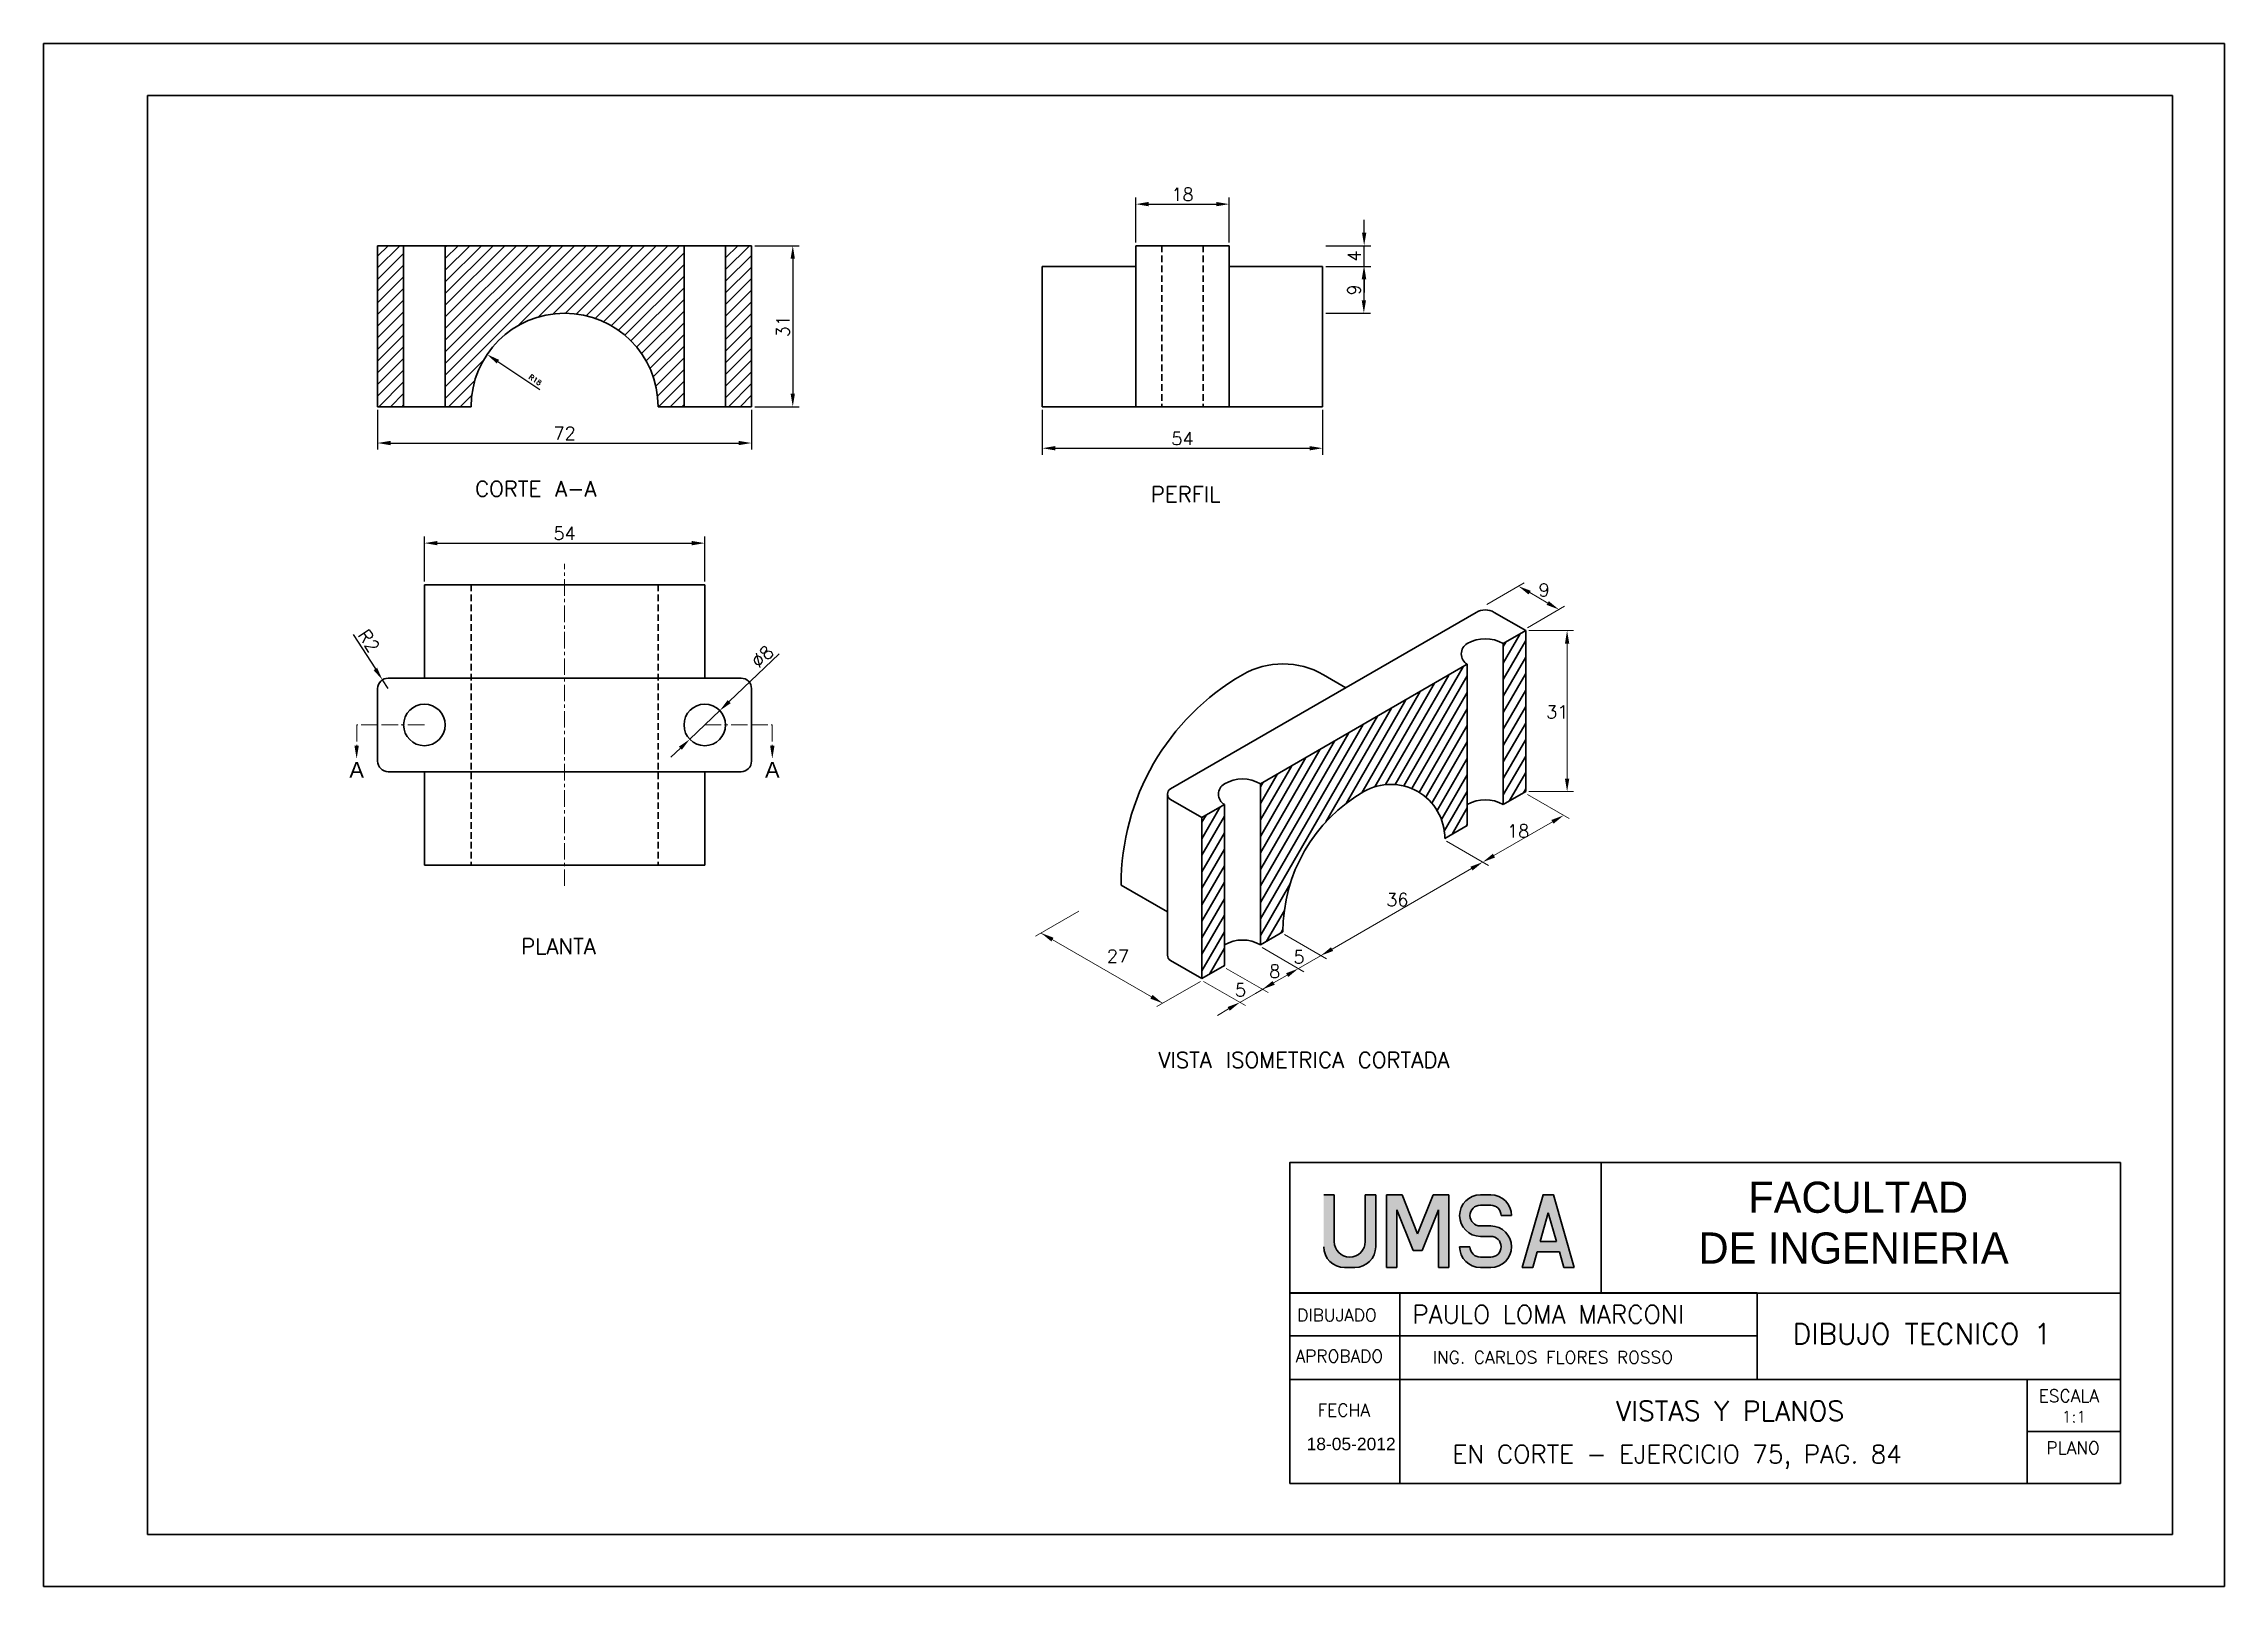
# Model space of a CAD drawing. Header units: millimetres. Extents: x -610 to 6844, y -355 to 774.
# Drawn here: x 2534.7 to 2954.7, y 3.6 to 300.6 of the extents above; entities that cross this region are included whole.
import ezdxf

# ---------------------------------------------------------------- set-up
doc = ezdxf.new("R2010")
doc.units = ezdxf.units.MM
doc.header["$LTSCALE"] = 0.1
doc.linetypes.add('CENTER', pattern=[50.8, 31.75, -6.35, 6.35, -6.35])
doc.linetypes.add('DASHED', pattern=[19.05, 12.7, -6.35])
for name, color, linetype, lineweight in [('A2', 2, 'Continuous', 30), ('COTAS', 2, 'Continuous', 9), ('COTAS @ 1', 2, 'Continuous', 9), ('EJES', 1, 'CENTER', 20), ('L2', 4, 'Continuous', 35), ('MARGEN', 5, 'Continuous', 35), ('SEG', 3, 'DASHED', 35), ('T1', 2, 'Continuous', 25), ('TEXT1', 2, 'Continuous', 20), ('TEXT2', 4, 'Continuous', 30)]:
    doc.layers.add(name, color=color, linetype=linetype, lineweight=lineweight)
doc.styles.add('ARIA', font='ARIALUNI.TTF')
doc.styles.add('SIMPLEX', font='simplex.shx')
doc.styles.get("Standard").update_dxf_attribs({"font": 'txt.shx', "height": 1})
doc.styles.add('TEXTO GRUESO', font='ARLRDBD.TTF')
doc.dimstyles.new('Anotativo', dxfattribs={"dimscale": 0, "dimtxt": 2.5, "dimasz": 2.5, "dimexe": 1.25, "dimexo": 0.625, "dimtad": 1, "dimtxsty": 'Standard', "dimcen": 2.5, "dimadec": 0, "dimazin": 0, "dimtfac": 1, "dimtmove": 0, "dimatfit": 3, "dimfxl": 0, "dimarcsym": 0})

msp = doc.modelspace()

# ---------------------------------------------------------------- texts
at = {"layer": 'A2', "style": 'SIMPLEX'}
for s, height, p in [('VISTAS Y PLANOS', 3.8, (2837.558, 35.519)), ('EN CORTE - EJERCICIO 75, PAG. 84', 3.5, (2806.082, 27.345))]:
    msp.add_text(s, height=height, dxfattribs=at).set_placement(p)
at = {"layer": 'COTAS', "char_height": 2.5, "attachment_point": 5}
for s, insert in [('9', (2823.725, 195.467)), ('31', (2826.276, 171.976)), ('18', (2818.741, 149.041)), ('36', (2795.466, 135.816)), ('27', (2741.65, 124.962)), ('5', (2776.528, 124.8)), ('8', (2771.843, 122.072)), ('5', (2765.253, 118.461))]:
    msp.add_mtext(s, dxfattribs=dict(at, insert=insert))
at = {"layer": 'EJES', "style": 'ARIA'}
for p in [(2593.64, 159.343), (2673.693, 159.343)]:
    msp.add_text('A', height=3, dxfattribs=at).set_placement(p)
at = {"layer": 'L2', "linetype": 'ByBlock', "char_height": 3, "attachment_point": 1}
for s, insert, width in [('CORTE A-A', (2617.877, 216.43), 29.1388), ('PERFIL', (2748.016, 215.386), 51.08286), ('PLANTA', (2626.722, 128.332), 51.08286), ('VISTA ISOMETRICA CORTADA', (2749.482, 106.481), 72.6072)]:
    msp.add_mtext(s, dxfattribs=dict(at, insert=insert, width=width))
at = {"layer": 'L2', "insert": (2777.99, 32.257), "char_height": 2.4, "width": 11.65285, "attachment_point": 1, "style": 'ARIA'}
msp.add_mtext('18-05-2012', dxfattribs=at)
at = {"layer": 'T1', "insert": (2795.953, 57.75), "char_height": 3.5, "attachment_point": 1, "style": 'SIMPLEX'}
msp.add_mtext_dynamic_manual_height_columns(' PAULO LOMA MARCONI', width=68.80213, gutter_width=17.5, heights=[0], dxfattribs=at)
at = {"layer": 'TEXT1', "style": 'SIMPLEX'}
for s, height, p in [('DIBUJADO', 2.4, (2776.171, 54.667)), ('APROBADO', 2.4, (2775.857, 46.759)), ('ING. CARLOS FLORES ROSSO', 2.4, (2802.264, 46.534)), ('FECHA', 2.4, (2780.097, 36.37)), ('ESCALA', 2.4, (2918.986, 39.115)), ('1:1', 2.2, (2923.425, 35.197)), ('PLANO', 2.4, (2920.458, 29.103))]:
    msp.add_text(s, height=height, dxfattribs=at).set_placement(p)
at = {"layer": 'TEXT2'}
for s, height, style, p in [('FACULTAD', 6, 'TEXTO GRUESO', (2863.038, 75.556)), ('DE INGENIERIA', 6, 'TEXTO GRUESO', (2853.468, 65.774)), ('DIBUJO TECNICO 1', 4, 'SIMPLEX', (2871.568, 50.255))]:
    msp.add_text(s, height=height, dxfattribs=dict(at, style=style)).set_placement(p)

# ---------------------------------------------------------------- blocks, each defined once
blk = doc.blocks.new('*D76')
at = {"layer": 'COTAS', "color": 0, "lineweight": -2, "transparency": 16777216}
blk.add_line((2630.29, 233.98), (2622.23, 239.41), dxfattribs=at)
at = {"layer": 'COTAS', "color": 0, "transparency": 16777216}
blk.add_solid([(2622.47, 239.76), (2622, 239.07), (2620.16, 240.81)], dxfattribs=at)
at = {"layer": 'Defpoints', "color": 0, "transparency": 16777216}
for p in [(2620.16, 240.81), (2635.08, 230.74)]:
    blk.add_point(p, dxfattribs=at)
at = {"layer": 'COTAS', "color": 0, "transparency": 16777216, "insert": (2629.43, 235.91), "char_height": 1, "attachment_point": 5, "rotation": 325.9887}
blk.add_mtext('R18', dxfattribs=at)
blk = doc.blocks.new('*D13')
at = {"layer": 'COTAS', "color": 0, "lineweight": -2, "transparency": 16777216}
for p, q in [((2745.08, 262.37), (2745.08, 270.99)), ((2747.58, 269.74), (2760.58, 269.74)), ((2763.08, 262.37), (2763.08, 270.99))]:
    blk.add_line(p, q, dxfattribs=at)
at = {"layer": 'COTAS', "color": 0, "transparency": 16777216}
for points in [[(2747.58, 270.16), (2747.58, 269.33), (2745.08, 269.74)], [(2760.58, 270.16), (2760.58, 269.33), (2763.08, 269.74)]]:
    blk.add_solid(points, dxfattribs=at)
at = {"layer": 'Defpoints', "color": 0, "transparency": 16777216}
for p in [(2763.08, 269.74), (2745.08, 261.74), (2763.08, 261.74)]:
    blk.add_point(p, dxfattribs=at)
at = {"layer": 'COTAS', "color": 0, "transparency": 16777216, "insert": (2754.08, 271.62), "char_height": 2.5, "attachment_point": 5}
blk.add_mtext('18', dxfattribs=at)
blk = doc.blocks.new('*D14')
at = {"layer": 'COTAS', "color": 0, "lineweight": -2, "transparency": 16777216}
for p, q in [((2676.42, 183.16), (2666.78, 173.96)), ((2659.19, 166.72), (2664.98, 172.24)), ((2657.38, 164.99), (2655.57, 163.27))]:
    blk.add_line(p, q, dxfattribs=at)
at = {"layer": 'COTAS', "color": 0, "transparency": 16777216}
for points in [[(2666.5, 174.27), (2667.07, 173.66), (2664.98, 172.24)], [(2657.09, 165.29), (2657.66, 164.69), (2659.19, 166.72)]]:
    blk.add_solid(points, dxfattribs=at)
at = {"layer": 'Defpoints', "color": 0, "transparency": 16777216}
for p in [(2664.98, 172.24), (2659.19, 166.72)]:
    blk.add_point(p, dxfattribs=at)
at = {"layer": 'COTAS', "color": 0, "transparency": 16777216, "insert": (2673.17, 182.64), "char_height": 2.5, "attachment_point": 5, "rotation": 43.643}
blk.add_mtext('∅8', dxfattribs=at)
blk = doc.blocks.new('*D15')
at = {"layer": 'COTAS', "color": 0, "lineweight": -2, "transparency": 16777216}
for p, q in [((2727.08, 230.12), (2727.08, 221.5)), ((2781.08, 230.12), (2781.08, 221.5)), ((2729.58, 222.75), (2778.58, 222.75))]:
    blk.add_line(p, q, dxfattribs=at)
at = {"layer": 'COTAS', "color": 0, "transparency": 16777216}
for points in [[(2729.58, 223.16), (2729.58, 222.33), (2727.08, 222.75)], [(2778.58, 223.16), (2778.58, 222.33), (2781.08, 222.75)]]:
    blk.add_solid(points, dxfattribs=at)
at = {"layer": 'Defpoints', "color": 0, "transparency": 16777216}
for p in [(2727.08, 230.74), (2781.08, 230.74), (2781.08, 222.75)]:
    blk.add_point(p, dxfattribs=at)
at = {"layer": 'COTAS', "color": 0, "transparency": 16777216, "insert": (2754.08, 224.62), "char_height": 2.5, "attachment_point": 5}
blk.add_mtext('54', dxfattribs=at)
blk = doc.blocks.new('*D16')
at = {"layer": 'COTAS', "color": 0, "lineweight": -2, "transparency": 16777216}
for p, q in [((2671.71, 261.74), (2680.28, 261.74)), ((2679.03, 259.24), (2679.03, 233.24)), ((2671.71, 230.74), (2680.28, 230.74))]:
    blk.add_line(p, q, dxfattribs=at)
at = {"layer": 'COTAS', "color": 0, "transparency": 16777216}
for points in [[(2678.61, 259.24), (2679.44, 259.24), (2679.03, 261.74)], [(2678.61, 233.24), (2679.44, 233.24), (2679.03, 230.74)]]:
    blk.add_solid(points, dxfattribs=at)
at = {"layer": 'Defpoints', "color": 0, "transparency": 16777216}
for p in [(2671.08, 261.74), (2671.08, 230.74), (2679.03, 230.74)]:
    blk.add_point(p, dxfattribs=at)
at = {"layer": 'COTAS', "color": 0, "transparency": 16777216, "insert": (2677.15, 246.24), "char_height": 2.5, "attachment_point": 5, "rotation": 90}
blk.add_mtext('31', dxfattribs=at)
blk = doc.blocks.new('*D17')
at = {"layer": 'COTAS', "color": 0, "lineweight": -2, "transparency": 16777216}
for p, q in [((2789.08, 264.24), (2789.08, 266.74)), ((2781.71, 261.74), (2790.33, 261.74)), ((2789.08, 257.74), (2789.08, 261.74)), ((2781.71, 257.74), (2790.33, 257.74)), ((2789.08, 255.24), (2789.08, 252.74))]:
    blk.add_line(p, q, dxfattribs=at)
at = {"layer": 'COTAS', "color": 0, "transparency": 16777216}
for points in [[(2788.66, 264.24), (2789.49, 264.24), (2789.08, 261.74)], [(2788.66, 255.24), (2789.49, 255.24), (2789.08, 257.74)]]:
    blk.add_solid(points, dxfattribs=at)
at = {"layer": 'Defpoints', "color": 0, "transparency": 16777216}
for p in [(2781.08, 261.74), (2789.08, 261.74), (2781.08, 257.74)]:
    blk.add_point(p, dxfattribs=at)
at = {"layer": 'COTAS', "color": 0, "transparency": 16777216, "insert": (2787.2, 259.74), "char_height": 2.5, "attachment_point": 5, "rotation": 90}
blk.add_mtext('4', dxfattribs=at)
blk = doc.blocks.new('*D18')
at = {"layer": 'COTAS', "color": 0, "lineweight": -2, "transparency": 16777216}
for p, q in [((2781.71, 257.74), (2790.27, 257.74)), ((2789.02, 255.24), (2789.02, 251.24)), ((2781.71, 248.74), (2790.27, 248.74))]:
    blk.add_line(p, q, dxfattribs=at)
at = {"layer": 'COTAS', "color": 0, "transparency": 16777216}
for points in [[(2788.6, 255.24), (2789.43, 255.24), (2789.02, 257.74)], [(2788.6, 251.24), (2789.43, 251.24), (2789.02, 248.74)]]:
    blk.add_solid(points, dxfattribs=at)
at = {"layer": 'Defpoints', "color": 0, "transparency": 16777216}
for p in [(2781.08, 257.74), (2781.08, 248.74), (2789.02, 248.74)]:
    blk.add_point(p, dxfattribs=at)
at = {"layer": 'COTAS', "color": 0, "transparency": 16777216, "insert": (2787.14, 253.24), "char_height": 2.5, "attachment_point": 5, "rotation": 90}
blk.add_mtext('9', dxfattribs=at)
blk = doc.blocks.new('*D19')
at = {"layer": 'COTAS', "color": 0, "lineweight": -2, "transparency": 16777216}
for p, q in [((2599.08, 230.12), (2599.08, 222.5)), ((2671.08, 230.12), (2671.08, 222.5)), ((2601.58, 223.75), (2668.58, 223.75))]:
    blk.add_line(p, q, dxfattribs=at)
at = {"layer": 'COTAS', "color": 0, "transparency": 16777216}
for points in [[(2601.58, 224.17), (2601.58, 223.33), (2599.08, 223.75)], [(2668.58, 224.17), (2668.58, 223.33), (2671.08, 223.75)]]:
    blk.add_solid(points, dxfattribs=at)
at = {"layer": 'Defpoints', "color": 0, "transparency": 16777216}
for p in [(2599.08, 230.74), (2671.08, 230.74), (2671.08, 223.75)]:
    blk.add_point(p, dxfattribs=at)
at = {"layer": 'COTAS', "color": 0, "transparency": 16777216, "insert": (2635.08, 225.62), "char_height": 2.5, "attachment_point": 5}
blk.add_mtext('72', dxfattribs=at)
blk = doc.blocks.new('*D20')
at = {"layer": 'COTAS', "color": 0, "lineweight": -2, "transparency": 16777216}
for p, q in [((2594.34, 186.9), (2598.64, 180.26)), ((2601.08, 176.48), (2599.99, 178.16))]:
    blk.add_line(p, q, dxfattribs=at)
at = {"layer": 'COTAS', "color": 0, "transparency": 16777216}
blk.add_solid([(2598.99, 180.48), (2598.29, 180.03), (2599.99, 178.16)], dxfattribs=at)
at = {"layer": 'Defpoints', "color": 0, "transparency": 16777216}
for p in [(2599.99, 178.16), (2601.08, 176.48)]:
    blk.add_point(p, dxfattribs=at)
at = {"layer": 'COTAS', "color": 0, "transparency": 16777216, "insert": (2597.38, 185.65), "char_height": 2.5, "attachment_point": 5, "rotation": 302.9074}
blk.add_mtext('R2', dxfattribs=at)
blk = doc.blocks.new('*D36')
at = {"layer": 'COTAS', "color": 0, "lineweight": -2, "transparency": 16777216}
for p, q in [((2608.08, 197.1), (2608.08, 205.73)), ((2610.58, 204.48), (2659.58, 204.48)), ((2662.08, 197.1), (2662.08, 205.73))]:
    blk.add_line(p, q, dxfattribs=at)
at = {"layer": 'COTAS', "color": 0, "transparency": 16777216}
for points in [[(2610.58, 204.89), (2610.58, 204.06), (2608.08, 204.48)], [(2659.58, 204.89), (2659.58, 204.06), (2662.08, 204.48)]]:
    blk.add_solid(points, dxfattribs=at)
at = {"layer": 'Defpoints', "color": 0, "transparency": 16777216}
for p in [(2662.08, 204.48), (2608.08, 196.48), (2662.08, 196.48)]:
    blk.add_point(p, dxfattribs=at)
at = {"layer": 'COTAS', "color": 0, "transparency": 16777216, "insert": (2635.08, 206.35), "char_height": 2.5, "attachment_point": 5}
blk.add_mtext('54', dxfattribs=at)

# ---------------------------------------------------------------- dimensions: what is measured, and where the dimension line sits
at = {"layer": 'COTAS @ 1'}
for base, p1, p2, picture, middle in [((2763.081, 269.744), (2745.081, 261.744), (2763.081, 261.744), '*D13', (2754.081, 271.619)), ((2671.081, 223.75), (2599.081, 230.744), (2671.081, 230.744), '*D19', (2635.081, 225.625)), ((2781.081, 222.747), (2727.081, 230.744), (2781.081, 230.744), '*D15', (2754.081, 224.622))]:
    dim = msp.add_linear_dim(base=base, p1=p1, p2=p2, dimstyle='Anotativo', override={"dimscale": 1, "dimtix": 0, "dimtofl": 1, "dimtmove": 0, "dimatfit": 3}, dxfattribs=at)
    dim.commit()
    dim.dimension.update_dxf_attribs({"geometry": picture, "text_midpoint": middle})
for base, p1, p2, picture, middle in [((2789.076, 261.744), (2781.081, 257.744), (2781.081, 261.744), '*D17', (2787.201, 259.744)), ((2679.027, 230.744), (2671.081, 261.744), (2671.081, 230.744), '*D16', (2677.152, 246.244)), ((2789.018, 248.744), (2781.081, 257.744), (2781.081, 248.744), '*D18', (2787.143, 253.244))]:
    dim = msp.add_linear_dim(base=base, p1=p1, p2=p2, angle=90, dimstyle='Anotativo', override={"dimscale": 1, "dimtix": 0, "dimtofl": 1, "dimtmove": 0, "dimatfit": 3}, dxfattribs=at)
    dim.commit()
    dim.dimension.update_dxf_attribs({"geometry": picture, "text_midpoint": middle})
dim = msp.add_radius_dim(center=(2635.081, 230.744), mpoint=(2620.16, 240.813), dimstyle='Anotativo', override={"dimscale": 1, "dimtix": 0, "dimtofl": 1, "dimtmove": 0, "dimatfit": 3}, dxfattribs=at)
dim.commit()
dim.dimension.update_dxf_attribs({"geometry": '*D76', "text_midpoint": (2628.802, 234.981), "dimtype": 132})
dim = msp.add_aligned_dim(p1=(2608.081, 196.478), p2=(2662.081, 196.478), distance=8, dimstyle='Anotativo', override={"dimscale": 1, "dimtix": 0, "dimtofl": 1, "dimtmove": 0, "dimatfit": 3}, dxfattribs=at)
dim.commit()
dim.dimension.update_dxf_attribs({"geometry": '*D36', "text_midpoint": (2635.081, 206.353)})
dim = msp.add_radius_dim(center=(2601.081, 176.478), mpoint=(2599.994, 178.157), dimstyle='Anotativo', override={"dimscale": 1, "dimtix": 0, "dimtofl": 1, "dimtmove": 0, "dimatfit": 3}, dxfattribs=at)
dim.commit()
dim.dimension.update_dxf_attribs({"geometry": '*D20', "text_midpoint": (2597.381, 185.647)})
dim = msp.add_diameter_dim_2p(p1=(2659.186, 166.717), p2=(2664.976, 172.239), dimstyle='Anotativo', override={"dimscale": 1, "dimtix": 0, "dimtofl": 1, "dimtmove": 0, "dimatfit": 3}, dxfattribs=at)
dim.commit()
dim.dimension.update_dxf_attribs({"geometry": '*D14', "text_midpoint": (2674.463, 181.287), "dimtype": 131})

# ---------------------------------------------------------------- hatches: boundary and pattern name
at = {"layer": 'L2'}
h = msp.add_hatch(dxfattribs=at)
h.set_pattern_fill('ANSI31', color=256, scale=0.5, style=0)
h.paths.add_polyline_path([(2671.081, 261.744), (2666.081, 261.744), (2666.081, 230.744), (2671.081, 230.744)])
h.paths.add_polyline_path([(2658.081, 261.744), (2612.081, 261.744), (2612.081, 230.744), (2617.081, 230.744, -1), (2653.081, 230.744), (2658.081, 230.744)])
h.paths.add_polyline_path([(2604.081, 261.744), (2599.081, 261.744), (2599.081, 230.744), (2604.081, 230.744)])
h = msp.add_hatch(dxfattribs=at)
h.set_pattern_fill('ANSI31', color=256, scale=0.5, angle=15, style=0)
h.paths.add_polyline_path([(2808.936, 181.146), (2769.099, 158.146), (2769.099, 127.146), (2773.429, 129.646, -0.2679492), (2789.018, 156.646, -0.5773503), (2804.606, 147.646), (2808.936, 150.146)])
h.paths.add_polyline_path([(2762.171, 154.146), (2757.841, 151.646), (2757.841, 120.646), (2762.171, 123.146)])
h.paths.add_polyline_path([(2820.195, 187.646), (2815.865, 185.146), (2815.865, 154.146), (2820.195, 156.646)])
at = {"layer": 'TEXT2'}
h = msp.add_hatch(color=256, dxfattribs=at)
edge = h.paths.add_edge_path()
edge.add_arc((2786.293, 70.022), 3, 180, 360)
edge.add_line((2789.293, 70.022), (2789.293, 79.022))
edge.add_line((2789.293, 79.022), (2791.293, 79.022))
edge.add_line((2791.293, 79.022), (2791.293, 69.022))
edge.add_arc((2787.293, 69.022), 4, 270, 360, ccw=False)
edge.add_line((2787.293, 65.022), (2785.293, 65.022))
edge.add_arc((2785.293, 69.022), 4, 180, 270, ccw=False)
edge.add_line((2781.293, 69.022), (2781.293, 79.022))
edge.add_line((2781.293, 79.022), (2783.293, 79.022))
edge.add_line((2783.293, 79.022), (2783.293, 70.022))
msp.add_hatch(color=256, dxfattribs=at).paths.add_polyline_path([(2798.517, 68.28), (2800.231, 68.28), (2803.374, 76.137), (2803.374, 65.022), (2805.374, 65.022), (2805.374, 79.022), (2802.374, 79.022), (2799.374, 71.522), (2796.374, 79.022), (2793.374, 79.022), (2793.374, 65.022), (2795.374, 65.022), (2795.374, 76.137)])
h = msp.add_hatch(color=256, dxfattribs=at)
edge = h.paths.add_edge_path()
edge.add_line((2811.455, 79.022), (2813.455, 79.022))
edge.add_arc((2813.455, 75.022), 4, 0, 90, ccw=False)
edge.add_line((2817.455, 75.022), (2815.455, 75.022))
edge.add_arc((2813.455, 75.022), 2, 0, 90)
edge.add_line((2813.455, 77.022), (2811.455, 77.022))
edge.add_arc((2811.455, 75.022), 2, 90, 270)
edge.add_line((2811.455, 73.022), (2813.455, 73.022))
edge.add_arc((2813.455, 69.022), 4, -90, 90, ccw=False)
edge.add_line((2813.455, 65.022), (2811.455, 65.022))
edge.add_arc((2811.455, 69.022), 4, 180, 270, ccw=False)
edge.add_line((2807.455, 69.022), (2809.455, 69.022))
edge.add_arc((2811.455, 69.022), 2, 180, 270)
edge.add_line((2811.455, 67.022), (2813.455, 67.022))
edge.add_arc((2813.455, 69.022), 2, 270, 450)
edge.add_line((2813.455, 71.022), (2811.455, 71.022))
edge.add_arc((2811.455, 75.022), 4, 90, 270, ccw=False)
h = msp.add_hatch(color=256, dxfattribs=at)
h.paths.add_polyline_path([(2826.108, 70.022), (2822.965, 70.022), (2824.537, 75.522)], flags=16)
h.paths.add_polyline_path([(2822.394, 68.022), (2826.68, 68.022), (2827.537, 65.022), (2829.537, 65.022), (2825.537, 79.022), (2823.537, 79.022), (2819.537, 65.022), (2821.537, 65.022)])

# ---------------------------------------------------------------- linework, layer by layer
at = {"layer": 'COTAS'}
for p, q in [((2812.713, 192.688), (2819.872, 196.821)), ((2824.418, 192.946), (2820.954, 194.946)), ((2820.507, 188.188), (2827.666, 192.321)), ((2820.82, 187.646), (2829.409, 187.646)), ((2828.159, 185.146), (2828.159, 159.146)), ((2820.507, 156.105), (2828.581, 151.444)), ((2820.82, 156.646), (2829.409, 156.646)), ((2804.919, 147.105), (2812.992, 142.444)), ((2814.075, 144.319), (2825.333, 150.819)), ((2782.898, 126.319), (2809.745, 141.819)), ((2734.146, 133.605), (2725.79, 128.781)), ((2750.255, 115.906), (2726.872, 129.406)), ((2769.412, 126.605), (2777.485, 121.944)), ((2773.742, 129.105), (2781.815, 124.444)), ((2762.484, 122.605), (2770.557, 117.944)), ((2776.403, 122.569), (2781.567, 125.551)), ((2757.528, 120.105), (2749.172, 115.281)), ((2758.153, 120.105), (2766.227, 115.444)), ((2765.144, 116.069), (2769.474, 118.569)), ((2768.144, 117.801), (2770.309, 119.051)), ((2774.238, 121.319), (2771.639, 119.819)), ((2762.979, 114.819), (2760.814, 113.569))]:
    msp.add_line(p, q, dxfattribs=at)
for points in [[(2821.163, 195.306), (2820.746, 194.585), (2818.789, 196.196)], [(2824.627, 193.306), (2824.21, 192.585), (2826.584, 191.696)], [(2827.743, 185.146), (2828.576, 185.146), (2828.159, 187.646)], [(2827.743, 159.146), (2828.576, 159.146), (2828.159, 156.646)], [(2825.125, 151.18), (2825.541, 150.458), (2827.498, 152.069)], [(2809.536, 142.18), (2809.953, 141.458), (2811.91, 143.069)], [(2813.866, 144.68), (2814.283, 143.958), (2811.91, 143.069)], [(2729.246, 128.516), (2728.829, 127.795), (2726.872, 129.406)], [(2782.689, 126.68), (2783.106, 125.958), (2780.733, 125.069)], [(2774.029, 121.68), (2774.446, 120.958), (2776.403, 122.569)], [(2771.431, 120.18), (2771.848, 119.458), (2769.474, 118.569)], [(2748.298, 117.516), (2747.881, 116.795), (2750.255, 115.906)], [(2762.771, 115.18), (2763.188, 114.458), (2765.144, 116.069)]]:
    msp.add_solid(points, dxfattribs=at)
at = {"layer": 'EJES'}
for p, q in [((2635.081, 138.478), (2635.081, 200.478)), ((2599.081, 169.478), (2595.081, 169.478)), ((2595.081, 169.478), (2595.081, 165.478)), ((2608.081, 169.478), (2599.081, 169.478)), ((2662.081, 169.478), (2671.081, 169.478)), ((2671.081, 169.478), (2675.081, 169.478)), ((2675.081, 169.478), (2675.081, 165.478))]:
    msp.add_line(p, q, dxfattribs=at)
for points in [[(2594.617, 165.465), (2595.451, 165.465), (2595.034, 162.965)], [(2674.671, 165.465), (2675.504, 165.465), (2675.088, 162.965)]]:
    msp.add_solid(points, dxfattribs=at)
at = {"layer": 'L2'}
for p, q in [((2954.748, 300.639), (2534.748, 300.639)), ((2534.748, 300.639), (2534.748, 3.639)), ((2954.748, 3.639), (2954.748, 300.639)), ((2944.748, 290.639), (2554.748, 290.639)), ((2554.748, 290.639), (2554.748, 13.639)), ((2944.748, 13.639), (2944.748, 290.639)), ((2671.081, 261.744), (2599.081, 261.744)), ((2599.081, 261.744), (2599.081, 230.744)), ((2604.081, 230.744), (2604.081, 261.744)), ((2612.081, 230.744), (2612.081, 261.744)), ((2658.081, 230.744), (2658.081, 261.744)), ((2666.081, 230.744), (2666.081, 261.744)), ((2671.081, 230.744), (2671.081, 261.744)), ((2763.081, 261.744), (2745.081, 261.744)), ((2745.081, 261.744), (2745.081, 230.744)), ((2763.081, 230.744), (2763.081, 261.744)), ((2727.081, 257.744), (2727.081, 230.744)), ((2727.081, 257.744), (2745.081, 257.744)), ((2763.081, 257.744), (2781.081, 257.744)), ((2781.081, 230.744), (2781.081, 257.744)), ((2599.081, 230.744), (2617.081, 230.744)), ((2653.081, 230.744), (2671.081, 230.744)), ((2727.081, 230.744), (2781.081, 230.744)), ((2662.081, 196.478), (2608.081, 196.478)), ((2608.081, 196.478), (2608.081, 178.478)), ((2662.081, 178.478), (2662.081, 196.478)), ((2810.669, 191.146), (2751.779, 157.146)), ((2820.195, 187.646), (2814.133, 191.146)), ((2820.195, 187.646), (2815.865, 185.146)), ((2815.865, 154.146), (2815.865, 185.146)), ((2820.195, 187.646), (2820.195, 156.646)), ((2769.099, 158.146), (2808.936, 181.146)), ((2808.936, 150.146), (2808.936, 181.146)), ((2599.081, 162.478), (2599.081, 176.478)), ((2669.081, 178.478), (2601.081, 178.478)), ((2671.081, 176.478), (2671.081, 162.478)), ((2781.224, 179.146), (2785.554, 176.646)), ((2601.081, 160.478), (2669.081, 160.478)), ((2608.081, 142.478), (2608.081, 160.478)), ((2662.081, 142.478), (2662.081, 160.478)), ((2751.201, 125.146), (2751.201, 156.146)), ((2769.099, 127.146), (2769.099, 158.146)), ((2820.195, 156.646), (2815.865, 154.146)), ((2757.841, 151.646), (2751.779, 155.146)), ((2757.841, 151.646), (2762.171, 154.146)), ((2757.841, 151.646), (2757.841, 120.646)), ((2762.171, 123.146), (2762.171, 154.146)), ((2804.606, 147.646), (2808.936, 150.146)), ((2608.081, 142.478), (2662.081, 142.478)), ((2751.201, 133.48), (2742.253, 138.646)), ((2769.099, 127.146), (2773.429, 129.646)), ((2751.779, 124.146), (2757.841, 120.646)), ((2757.841, 120.646), (2762.171, 123.146)), ((2554.748, 13.639), (2944.748, 13.639)), ((2534.748, 3.639), (2954.748, 3.639))]:
    msp.add_line(p, q, dxfattribs=at)
for points in [[(2814.133, 191.146, 0.2679492), (2810.669, 191.146, 1.3304969)], [(2815.865, 185.146, 0.2679492), (2808.936, 185.146, 0.5773503), (2808.936, 181.146, 0.2679492)], [(2781.224, 179.146, 0.2679492), (2765.635, 179.146, 0.2679492), (2742.253, 138.646)], [(2601.081, 178.478, 0.4142136), (2599.081, 176.478, 1)], [(2671.081, 176.478, 0.4142136), (2669.081, 178.478, 1.3432452)], [(2599.081, 162.478, 0.4142136), (2601.081, 160.478, 1)], [(2669.081, 160.478, 0.4142136), (2671.081, 162.478, 1.4707593)], [(2751.779, 157.146, 0.5773503), (2751.779, 155.146, 0.2679492)], [(2769.099, 158.146, 0.2679492), (2762.171, 158.146, 0.5773503), (2762.171, 154.146, 0.2679492)], [(2804.606, 147.646, 0.5773503), (2789.018, 156.646, 0.2679492), (2773.429, 129.646, 0.5773503)], [(2815.865, 154.146, 0.2679492), (2808.936, 154.146)], [(2769.099, 127.146, 0.2679492), (2762.171, 127.146)], [(2751.201, 125.146, 0.2679492), (2751.779, 124.146)]]:
    msp.add_lwpolyline(points, format="xyb", dxfattribs=at)
for centre in [(2608.081, 169.478), (2662.081, 169.478)]:
    msp.add_circle(centre, 4, dxfattribs=at)
msp.add_arc((2635.081, 230.744), 18, 0, 180, dxfattribs=at)
at = {"layer": 'MARGEN'}
for p, q in [((2774.735, 60.153), (2864.756, 60.153)), ((2774.735, 60.095), (2934.735, 60.095)), ((2795.953, 60.153), (2795.953, 23.453)), ((2864.756, 60.153), (2864.756, 43.453)), ((2774.735, 51.853), (2864.756, 51.853)), ((2774.735, 43.453), (2934.735, 43.453)), ((2916.735, 43.453), (2916.735, 23.453)), ((2916.735, 33.453), (2934.735, 33.453))]:
    msp.add_line(p, q, dxfattribs=at)
msp.add_lwpolyline([(2774.735, 23.453), (2934.735, 23.453), (2934.735, 85.212), (2774.735, 85.212)], close=True, dxfattribs=at)
at = {"layer": 'SEG'}
for p, q in [((2750.081, 261.744), (2750.081, 230.744)), ((2758.081, 261.744), (2758.081, 230.744)), ((2758.081, 230.744), (2758.081, 230.744)), ((2617.081, 196.478), (2617.081, 142.478)), ((2653.081, 196.478), (2653.081, 142.478))]:
    msp.add_line(p, q, dxfattribs=at)
at = {"layer": 'TEXT2'}
for p, q in [((2834.735, 85.095), (2834.735, 60.095)), ((2781.293, 79.022), (2783.293, 79.022)), ((2783.293, 79.022), (2783.293, 70.022)), ((2789.293, 79.022), (2791.293, 79.022)), ((2789.293, 79.022), (2789.293, 70.022)), ((2791.293, 79.022), (2791.293, 69.022)), ((2793.374, 79.022), (2793.374, 65.022)), ((2796.374, 79.022), (2793.374, 79.022)), ((2795.374, 65.022), (2795.374, 76.137)), ((2795.374, 76.137), (2798.517, 68.28)), ((2796.374, 79.022), (2799.374, 71.522)), ((2802.374, 79.022), (2799.374, 71.522)), ((2803.374, 76.137), (2800.231, 68.28)), ((2805.374, 79.022), (2802.374, 79.022)), ((2803.374, 65.022), (2803.374, 76.137)), ((2805.374, 79.022), (2805.374, 65.022)), ((2811.455, 79.022), (2813.455, 79.022)), ((2811.455, 77.022), (2813.455, 77.022)), ((2813.455, 73.022), (2811.455, 73.022)), ((2815.455, 75.022), (2817.455, 75.022)), ((2822.965, 70.022), (2824.537, 75.522)), ((2824.537, 75.522), (2826.108, 70.022)), ((2798.517, 68.28), (2800.231, 68.28)), ((2807.455, 69.022), (2809.455, 69.022)), ((2813.455, 71.022), (2811.455, 71.022)), ((2821.537, 65.022), (2822.394, 68.022)), ((2822.394, 68.022), (2826.68, 68.022)), ((2826.108, 70.022), (2822.965, 70.022)), ((2826.68, 68.022), (2827.537, 65.022)), ((2785.293, 65.022), (2787.293, 65.022)), ((2793.374, 65.022), (2795.374, 65.022)), ((2805.374, 65.022), (2803.374, 65.022)), ((2811.455, 67.022), (2813.455, 67.022)), ((2811.455, 65.022), (2813.455, 65.022)), ((2827.537, 65.022), (2829.537, 65.022))]:
    msp.add_line(p, q, dxfattribs=at)
msp.add_lwpolyline([(2829.537, 65.022), (2825.537, 79.022), (2823.537, 79.022), (2819.537, 65.022), (2821.537, 65.022)], dxfattribs=at)
for centre, radius, start, end in [((2811.455, 75.022), 4, 90, 270), ((2811.455, 75.022), 2, 90, 270), ((2813.455, 75.022), 4, 0, 90), ((2813.455, 75.022), 2, 0, 90), ((2813.455, 69.022), 4, 270, 90), ((2785.293, 69.022), 4, 180, 270), ((2786.293, 70.022), 3, 180, 0), ((2787.293, 69.022), 4, 270, 0), ((2811.455, 69.022), 4, 180, 270), ((2811.455, 69.022), 2, 180, 270), ((2813.455, 69.022), 2, 270, 90)]:
    msp.add_arc(centre, radius, start, end, dxfattribs=at)

msp.set_redraw_order([(e.dxf.handle, doc.entitydb.next_handle()) for e in msp.query("TEXT MTEXT ATTDEF DIMENSION ARC_DIMENSION")])  # texts and dimensions are drawn at this point

doc.saveas('drawing.dxf')
